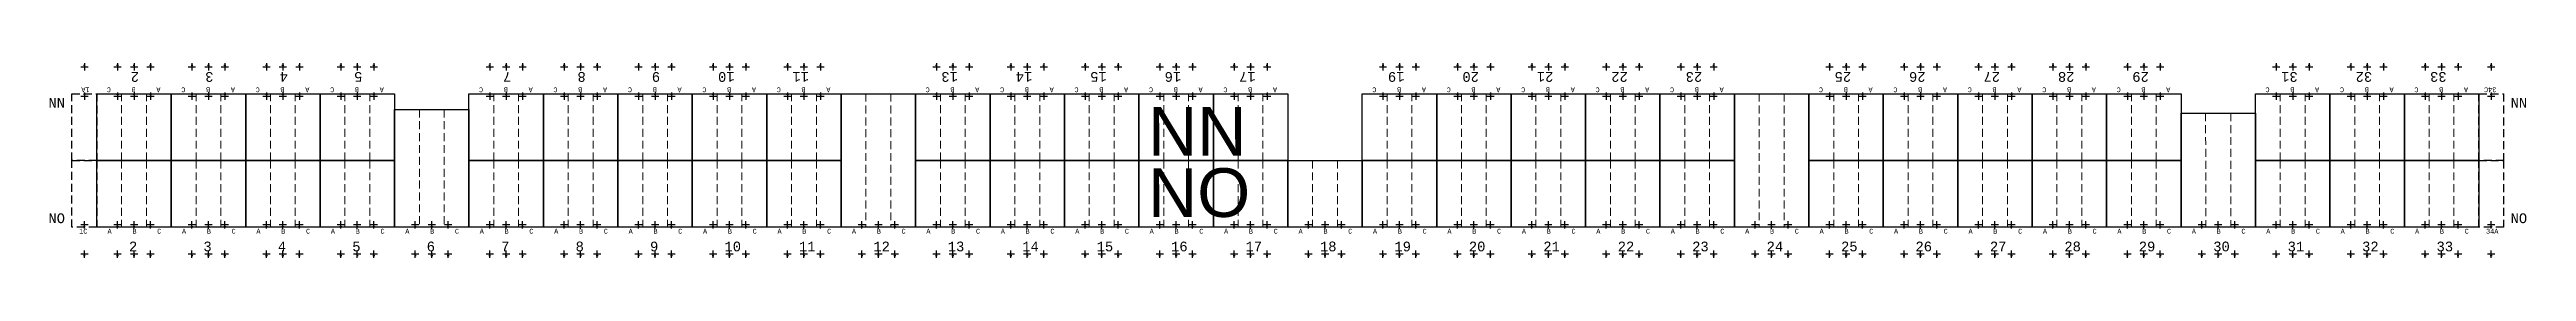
# Model space of a CAD drawing. Header units: millimetres. Extents: x 943 to 655635, y 611 to 177910.
# Drawn here: x 368428 to 469850, y 65144 to 73130 of the extents above; entities that cross this region are included whole.
import ezdxf

# ---------------------------------------------------------------- set-up
doc = ezdxf.new("R2010")
doc.units = ezdxf.units.MM
doc.linetypes.add('DASHED', pattern=[0.75, 0.5, -0.25])
doc.layers.add('Bin location transponder', color=250, linetype='Continuous')
doc.layers.add('WF_numbers', color=6, linetype='Continuous')
for name, color, linetype, lineweight in [('WF buffer', 1, 'DASHED', 30), ('WF transponder', 3, 'Continuous', 30), ('WF_all_bays', 5, 'Continuous', 30), ('WF_sketch_stock_areas', 30, 'Continuous', 30), ('WF_text', 252, 'Continuous', 30)]:
    doc.layers.add(name, color=color, linetype=linetype, lineweight=lineweight)
doc.styles.add('WF_txt', font='consola.ttf')
doc.styles.add('WF_txt_notes', font='arial.ttf')

# ---------------------------------------------------------------- blocks, each defined once
blk = doc.blocks.new('Bin location transponder')
at = {"layer": 'Bin location transponder', "color": 3, "lineweight": 30}
for p, q in [((-600, 0), (600, 0)), ((-150, 300), (150, 300)), ((0, 600), (0, -600))]:
    blk.add_line(p, q, dxfattribs=at)
blk = doc.blocks.new('WF 10x9ft bay')
at = {"layer": 'WF_all_bays', "linetype": 'DASHED', "lineweight": 5, "ltscale": 650}
for p, q in [((1016, 2743), (1016, 0)), ((2032, 2743), (2032, 0))]:
    blk.add_line(p, q, dxfattribs=at)
at = {"layer": 'WF_all_bays'}
blk.add_lwpolyline([(0, 2743), (3048, 2743), (3048, 0), (0, 0)], close=True, dxfattribs=at)
at = {"layer": 'WF transponder', "xscale": 0.25, "yscale": 0.25, "zscale": 0.25, "rotation": 180.0000000062352}
for p in [(850, 100), (1524, 100), (2198, 100), (850, -1100), (1524, -1100), (2198, -1100)]:
    blk.add_blockref('Bin location transponder', p, dxfattribs=at)
at = {"layer": 'WF_numbers', "linetype": 'DASHED', "char_height": 200, "attachment_point": 1, "rotation": 0, "style": 'WF_txt'}
for s, insert in [('A', (439, -62, -723)), ('B', (1455, -62, -723)), ('C', (2471, -62, -723))]:
    blk.add_mtext_dynamic_manual_height_columns(s, width=423.53, gutter_width=2118, heights=[0], dxfattribs=dict(at, insert=insert))
blk = doc.blocks.new('WF 10x18ft bay')
at = {"layer": 'WF_all_bays', "linetype": 'DASHED', "lineweight": 5, "ltscale": 650}
for p, q in [((1016, 5486), (1016, 0)), ((2032, 5486), (2032, 0))]:
    blk.add_line(p, q, dxfattribs=at)
at = {"layer": 'WF_all_bays'}
blk.add_lwpolyline([(0, 5486), (3048, 5486), (3048, 0), (0, 0)], close=True, dxfattribs=at)
at = {"layer": 'WF transponder', "xscale": 0.25, "yscale": 0.25, "zscale": 0.25, "rotation": 180.0000000062352}
for p in [(850, 100), (1524, 100), (2198, 100), (850, -1100), (1524, -1100), (2198, -1100)]:
    blk.add_blockref('Bin location transponder', p, dxfattribs=at)
at = {"layer": 'WF_numbers', "linetype": 'DASHED', "char_height": 200, "attachment_point": 1, "rotation": 0, "style": 'WF_txt'}
for s, insert in [('A', (439, -62, -723)), ('B', (1455, -62, -723)), ('C', (2471, -62, -723))]:
    blk.add_mtext_dynamic_manual_height_columns(s, width=423.53, gutter_width=2118, heights=[0], dxfattribs=dict(at, insert=insert))
blk = doc.blocks.new('WF 40x108in buffer')
at = {"layer": 'WF buffer', "ltscale": 650}
blk.add_lwpolyline([(423737267, 242942641), (423738283, 242942641), (423738283, 242939898), (423737267, 242939898)], close=True, dxfattribs=at)
at = {"layer": 'WF transponder', "xscale": 0.25, "yscale": 0.25, "zscale": 0.25, "rotation": 180.0000000062352}
for p in [(423737775, 242939998), (423737775, 242938798)]:
    blk.add_blockref('Bin location transponder', p, dxfattribs=at)
blk = doc.blocks.new('WF 10x16ft bay')
at = {"layer": 'WF_all_bays', "linetype": 'DASHED', "lineweight": 5, "ltscale": 650}
for p, q in [((1016, 4841), (1016, 0)), ((2032, 4841), (2032, 0))]:
    blk.add_line(p, q, dxfattribs=at)
at = {"layer": 'WF_all_bays'}
blk.add_lwpolyline([(0, 4841), (3048, 4841), (3048, 0), (0, 0)], close=True, dxfattribs=at)
at = {"layer": 'WF transponder', "xscale": 0.25, "yscale": 0.25, "zscale": 0.25, "rotation": 180.0000000062352}
for p in [(850, 100), (1524, 100), (2198, 100), (850, -1100), (1524, -1100), (2198, -1100)]:
    blk.add_blockref('Bin location transponder', p, dxfattribs=at)
at = {"layer": 'WF_numbers', "linetype": 'DASHED', "char_height": 200, "attachment_point": 1, "rotation": 0, "style": 'WF_txt'}
for s, insert in [('A', (439, -62, -723)), ('B', (1455, -62, -723)), ('C', (2471, -62, -723))]:
    blk.add_mtext_dynamic_manual_height_columns(s, width=423.53, gutter_width=2118, heights=[0], dxfattribs=dict(at, insert=insert))
blk = doc.blocks.new('WF 10x15ft bay')
at = {"layer": 'WF_all_bays', "linetype": 'DASHED', "lineweight": 5, "ltscale": 650}
for p, q in [((1005, 4682), (1016, 0)), ((2032, 4682), (2032, 0))]:
    blk.add_line(p, q, dxfattribs=at)
at = {"layer": 'WF_all_bays'}
blk.add_lwpolyline([(0, 4682), (3048, 4682), (3048, 0), (0, 0)], close=True, dxfattribs=at)
at = {"layer": 'WF transponder', "xscale": 0.25, "yscale": 0.25, "zscale": 0.25, "rotation": 180.0000000062352}
for p in [(850, 100), (1524, 100), (2198, 100), (850, -1100), (1524, -1100), (2198, -1100)]:
    blk.add_blockref('Bin location transponder', p, dxfattribs=at)
at = {"layer": 'WF_numbers', "linetype": 'DASHED', "char_height": 200, "attachment_point": 1, "rotation": 0, "style": 'WF_txt'}
for s, insert in [('A', (439, -62, -723)), ('B', (1455, -62, -723)), ('C', (2471, -62, -723))]:
    blk.add_mtext_dynamic_manual_height_columns(s, width=423.53, gutter_width=2118, heights=[0], dxfattribs=dict(at, insert=insert))

msp = doc.modelspace()

# ---------------------------------------------------------------- block references
at = {"layer": 'WF_all_bays', "rotation": 179.9999999998993}
for p in [(373411, 71880, -162219), (376459, 71880, -162219), (379507, 71880, -162219), (382555, 71880, -162219), (388651, 71880, -162219), (391699, 71880, -162219), (394747, 71880, -162219), (397795, 71880, -162219), (400843, 71880, -162219), (406939, 71880, -162219), (409987, 71880, -162219), (413035, 71880, -162219), (416083, 71880, -162219), (419131, 71880, -162219), (425227, 71880, -162219), (428275, 71880, -162219), (431323, 71880, -162219), (434371, 71880, -162219), (437419, 71880, -162219), (443515, 71880, -162219), (446563, 71880, -162219), (449611, 71880, -162219), (452659, 71880, -162219), (455707, 71880, -162219), (461803, 71880, -162219), (464851, 71880, -162219), (467899, 71880, -162219)]:
    msp.add_blockref('WF 10x9ft bay', p, dxfattribs=at)
at = {"layer": 'WF_all_bays', "color": 7, "true_color": 0xffffff}
for name, p in [('WF 10x16ft bay', (382555, 66394, -162219)), ('WF 10x15ft bay', (455707, 66394, -162219))]:
    msp.add_blockref(name, p, dxfattribs=at)
at = {"layer": 'WF_all_bays'}
for name, p in [('WF 10x18ft bay', (400843, 66394, -162219)), ('WF 10x18ft bay', (437419, 66394, -162219)), ('WF 10x9ft bay', (370363, 66394, -162219)), ('WF 10x9ft bay', (373411, 66394, -162219)), ('WF 10x9ft bay', (376459, 66394, -162219)), ('WF 10x9ft bay', (379507, 66394, -162219)), ('WF 10x9ft bay', (385603, 66394, -162219)), ('WF 10x9ft bay', (388651, 66394, -162219)), ('WF 10x9ft bay', (391699, 66394, -162219)), ('WF 10x9ft bay', (394747, 66394, -162219)), ('WF 10x9ft bay', (397795, 66394, -162219)), ('WF 10x9ft bay', (403891, 66394, -162219)), ('WF 10x9ft bay', (406939, 66394, -162219)), ('WF 10x9ft bay', (409987, 66394, -162219)), ('WF 10x9ft bay', (413035, 66394, -162219)), ('WF 10x9ft bay', (416083, 66394, -162219)), ('WF 10x9ft bay', (419131, 66394, -162219)), ('WF 10x9ft bay', (422179, 66394, -162219)), ('WF 10x9ft bay', (425227, 66394, -162219)), ('WF 10x9ft bay', (428275, 66394, -162219)), ('WF 10x9ft bay', (431323, 66394, -162219)), ('WF 10x9ft bay', (434371, 66394, -162219)), ('WF 10x9ft bay', (440467, 66394, -162219)), ('WF 10x9ft bay', (443515, 66394, -162219)), ('WF 10x9ft bay', (446563, 66394, -162219)), ('WF 10x9ft bay', (449611, 66394, -162219)), ('WF 10x9ft bay', (452659, 66394, -162219)), ('WF 10x9ft bay', (458755, 66394, -162219)), ('WF 10x9ft bay', (461803, 66394, -162219)), ('WF 10x9ft bay', (464851, 66394, -162219))]:
    msp.add_blockref(name, p, dxfattribs=at)
at = {"layer": 'WF_sketch_stock_areas', "rotation": 180.0000000018639}
for p in [(424107630, 243011779, -162219), (424206182, 243011779, -162219)]:
    msp.add_blockref('WF 40x108in buffer', p, dxfattribs=at)
at = {"layer": 'WF_sketch_stock_areas'}
for p in [(-423367920, -242873504, -162219), (-423269368, -242873504, -162219)]:
    msp.add_blockref('WF 40x108in buffer', p, dxfattribs=at)

# ---------------------------------------------------------------- texts
at = {"layer": 'WF_numbers', "linetype": 'DASHED', "style": 'WF_txt'}
for s, insert, char_height, attachment_point, rotation in [('1A', (370068, 71943, -162943), 200, 1, 180), ('2', (372094, 72369, -162219), 400, 1, 180), ('3', (375142, 72369, -162219), 400, 1, 180), ('4', (378190, 72369, -162219), 400, 1, 180), ('5', (381238, 72369, -162219), 400, 1, 180), ('7', (387334, 72369, -162219), 400, 1, 180), ('8', (390382, 72369, -162219), 400, 1, 180), ('9', (393430, 72369, -162219), 400, 1, 180), ('10', (396478, 72369, -162219), 400, 1, 180), ('11', (399526, 72369, -162219), 400, 1, 180), ('13', (405622, 72369, -162219), 400, 1, 180), ('14', (408670, 72369, -162219), 400, 1, 180), ('15', (411718, 72369, -162219), 400, 1, 180), ('16', (414766, 72369, -162219), 400, 1, 180), ('17', (417814, 72369, -162219), 400, 1, 180), ('19', (423910, 72369, -162219), 400, 1, 180), ('20', (426958, 72369, -162219), 400, 1, 180), ('21', (430006, 72369, -162219), 400, 1, 180), ('22', (433054, 72369, -162219), 400, 1, 180), ('23', (436102, 72369, -162219), 400, 1, 180), ('25', (442198, 72369, -162219), 400, 1, 180), ('26', (445246, 72369, -162219), 400, 1, 180), ('27', (448294, 72369, -162219), 400, 1, 180), ('28', (451342, 72369, -162219), 400, 1, 180), ('29', (454390, 72369, -162219), 400, 1, 180), ('31', (460486, 72369, -162219), 400, 1, 180), ('32', (463534, 72369, -162219), 400, 1, 180), ('33', (466582, 72369, -162219), 400, 1, 180), ('34C', (468620, 71943, -162943), 200, 1, 180), ('NN', (369061, 71308, -324439), 400, 1, 180), ('NN', (469201, 71308, -486658), 400, 3, 180), ('1C', (369642, 66332, -162943), 200, 1, 0), ('34A', (468194, 66332, -162943), 200, 1, 0)]:
    msp.add_mtext_dynamic_manual_height_columns(s, width=423.53, gutter_width=2118, heights=[0], dxfattribs=dict(at, insert=insert, char_height=char_height, attachment_point=attachment_point, rotation=rotation))
at = {"layer": 'WF_numbers', "linetype": 'DASHED', "char_height": 400, "style": 'WF_txt'}
for s, insert, attachment_point in [('NO', (369061, 66966, -324439), 3), ('NO', (469201, 66966, -486658), 1), ('2', (371680, 65806, -162219), 1), ('3', (374728, 65806, -162219), 1), ('4', (377776, 65806, -162219), 1), ('5', (380824, 65806, -162219), 1), ('6', (383872, 65806, -162219), 1), ('7', (386920, 65806, -162219), 1), ('8', (389968, 65806, -162219), 1), ('9', (393016, 65806, -162219), 1), ('10', (396064, 65806, -162219), 1), ('11', (399112, 65806, -162219), 1), ('12', (402160, 65806, -162219), 1), ('13', (405208, 65806, -162219), 1), ('14', (408256, 65806, -162219), 1), ('15', (411304, 65806, -162219), 1), ('16', (414352, 65806, -162219), 1), ('17', (417400, 65806, -162219), 1), ('18', (420448, 65806, -162219), 1), ('19', (423496, 65806, -162219), 1), ('20', (426544, 65806, -162219), 1), ('21', (429592, 65806, -162219), 1), ('22', (432640, 65806, -162219), 1), ('23', (435688, 65806, -162219), 1), ('24', (438736, 65806, -162219), 1), ('25', (441784, 65806, -162219), 1), ('26', (444832, 65806, -162219), 1), ('27', (447880, 65806, -162219), 1), ('28', (450928, 65806, -162219), 1), ('29', (453976, 65806, -162219), 1), ('30', (457024, 65806, -162219), 1), ('31', (460072, 65806, -162219), 1), ('32', (463120, 65806, -162219), 1), ('33', (466168, 65806, -162219), 1)]:
    msp.add_mtext_dynamic_manual_height_columns(s, width=423.53, gutter_width=2118, heights=[0], dxfattribs=dict(at, insert=insert, attachment_point=attachment_point))
at = {"layer": 'WF_text', "char_height": 2000, "attachment_point": 1, "style": 'WF_txt_notes'}
for s, insert in [('NN', (413403, 71338, -162581)), ('NO', (413403, 68819, -162581))]:
    msp.add_mtext_dynamic_manual_height_columns(s, width=1096.38, gutter_width=2118, heights=[0], dxfattribs=dict(at, insert=insert))

doc.saveas('drawing.dxf')
